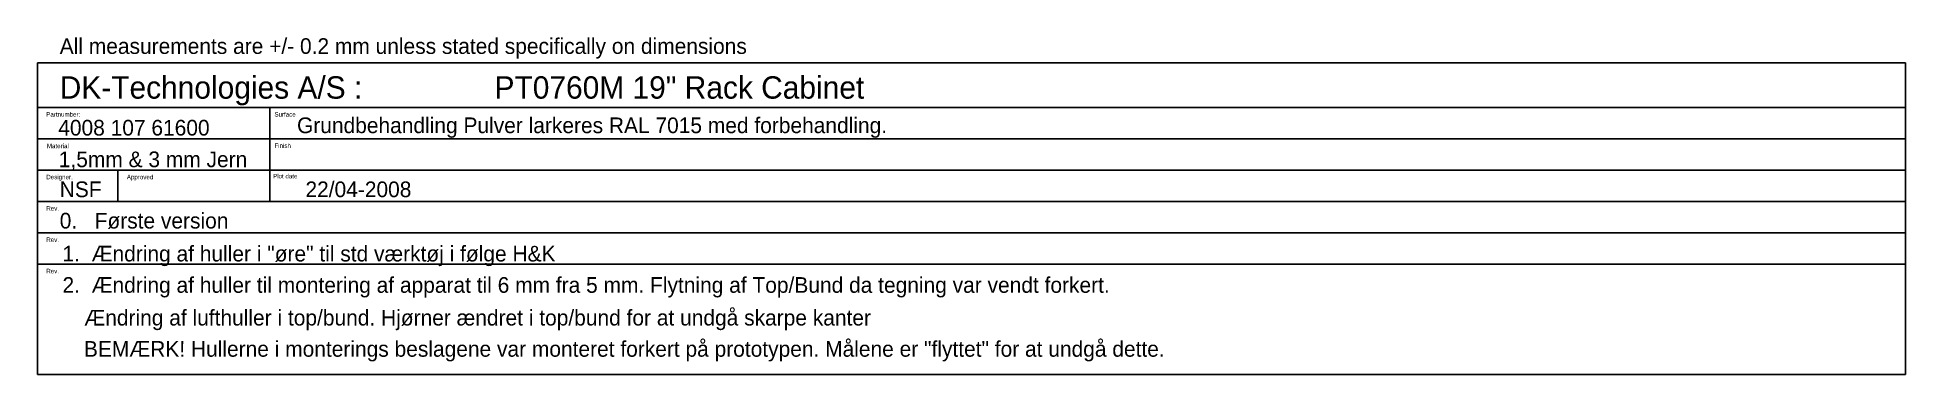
# Model space of a CAD drawing. Header units: millimetres. Extents: x -135 to 1644, y -143 to 836.
# Drawn here: x 132.2 to 549.8, y -142.6 to -67.3 of the extents above; entities that cross this region are included whole.
import ezdxf

# ---------------------------------------------------------------- set-up
doc = ezdxf.new("R2010")
doc.units = ezdxf.units.MM
doc.layers.add('Descriptive Text', color=36, linetype='Continuous')

msp = doc.modelspace()

# ---------------------------------------------------------------- texts
at = {"layer": 'Descriptive Text'}
for s, height, p in [('All measurements are +/- 0.2 mm unless stated specifically on dimensions', 3.5, (137.163, -70.951)), ('DK-Technologies A/S :', 5, (137.163, -80.951)), ('PT0760M 19" Rack Cabinet', 5, (234.372, -80.951)), ('Partnumber:', 1, (134.163, -84.951)), ('4008 107 61600', 3.5, (136.833, -89.187)), ('Surface', 1, (185.163, -84.951)), ('Grundbehandling Pulver larkeres RAL 7015 med forbehandling.', 3.5, (190.213, -88.651)), ('Material', 1, (134.287, -92.016)), ('Finish', 1, (185.163, -91.951)), ('1,5mm & 3 mm Jern', 3.5, (136.957, -96.251)), ('Designer.', 1, (134.163, -98.951)), ('NSF', 3.5, (137.163, -102.951)), ('Approved', 1, (152.163, -98.951)), ('Plot date', 1, (184.863, -98.751)), ('22/04-2008', 3.5, (192.097, -102.951)), ('Rev.', 1, (134.163, -105.951)), ('0.   Første version', 3.5, (137.163, -109.951)), ('Rev.', 1, (134.163, -112.951)), ('1.  Ændring af huller i "øre" til std værktøj i følge H&K', 3.5, (137.778, -117.313)), ('Rev.', 1, (134.163, -119.951)), ('2.  Ændring af huller til montering af apparat til 6 mm fra 5 mm. Flytning af Top/Bund da tegning var vendt forkert.', 3.5, (137.778, -124.313)), ('   Ændring af lufthuller i top/bund. Hjørner ændret i top/bund for at undgå skarpe kanter', 3.5, (138.752, -131.617)), ('   BEMÆRK! Hullerne i monterings beslagene var monteret forkert på prototypen. Målene er "flyttet" for at undgå dette.', 3.5, (138.672, -138.594))]:
    msp.add_text(s, height=height, dxfattribs=at).set_placement(p)

# ---------------------------------------------------------------- linework, layer by layer
at = {"layer": 'Descriptive Text'}
for p, q in [((132.163, -72.951), (549.838, -72.951)), ((132.163, -142.583), (132.163, -72.951)), ((549.838, -72.951), (549.838, -142.583)), ((132.163, -82.951), (549.838, -82.951)), ((184.163, -82.951), (184.163, -89.951)), ((132.163, -89.951), (549.838, -89.951)), ((184.163, -89.951), (184.163, -96.951)), ((132.163, -96.951), (549.838, -96.951)), ((150.163, -96.951), (150.163, -103.951)), ((184.163, -96.951), (184.163, -103.951)), ((132.163, -103.951), (549.838, -103.951)), ((132.163, -110.951), (549.838, -110.951)), ((132.163, -117.951), (549.838, -117.951)), ((549.838, -142.583), (132.163, -142.583))]:
    msp.add_line(p, q, dxfattribs=at)

msp.set_redraw_order([(e.dxf.handle, doc.entitydb.next_handle()) for e in msp.query("TEXT MTEXT ATTDEF DIMENSION ARC_DIMENSION")])  # texts and dimensions are drawn at this point

doc.saveas('drawing.dxf')
